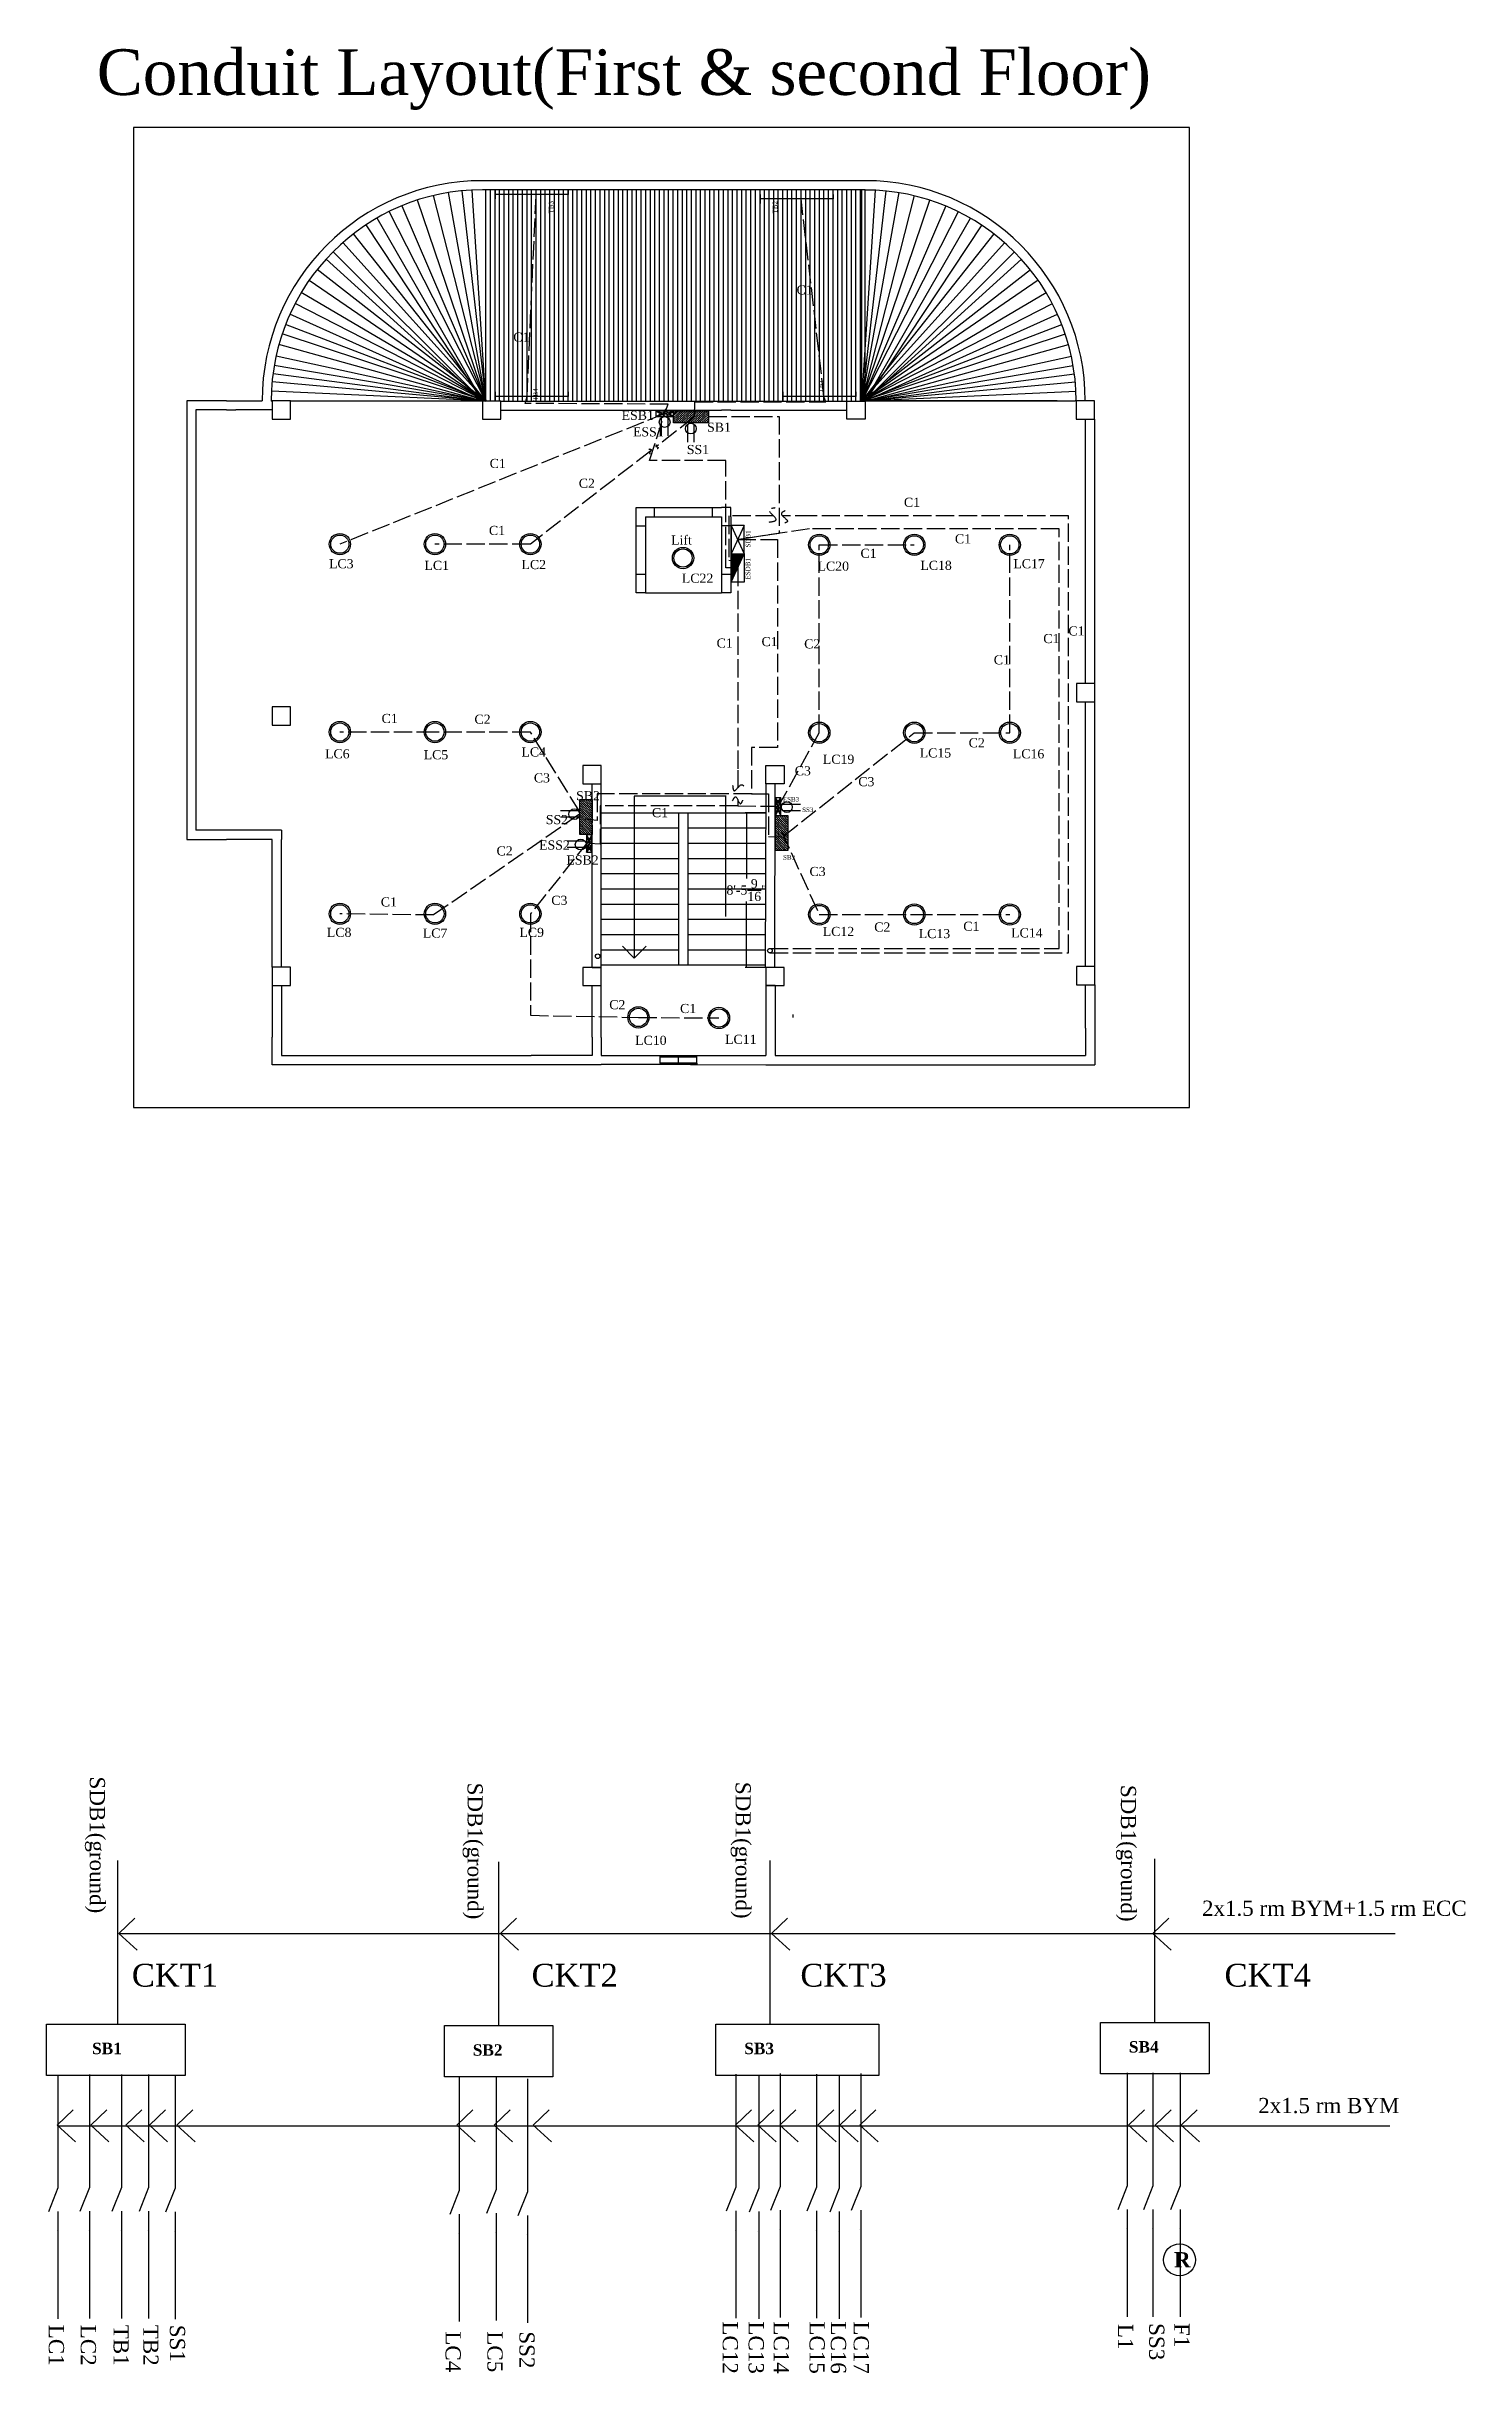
# Model space of a CAD drawing. Header units: inches. Extents: x -7121 to -1666, y 2270 to 5014.
# Drawn here: x -4732 to -3800, y 2448 to 3976 of the extents above; entities that cross this region are included whole.
import ezdxf

# ---------------------------------------------------------------- set-up
doc = ezdxf.new("R2010")
doc.units = ezdxf.units.IN
doc.header["$MEASUREMENT"] = 0
doc.linetypes.add('ACAD_ISO02W100', pattern=[15, 12, -3])
for name, color, linetype in [('Boundary', 18, 'Continuous'), ('Diagram', 7, 'ACAD_ISO02W100'), ('Dimension', 8, 'Continuous'), ('emergency_line', 10, 'ACAD_ISO02W100'), ('ESB', 25, 'Continuous'), ('ESDB', 45, 'Continuous'), ('Exhaust Fan and Socket', 212, 'Continuous'), ('GF_Text', 253, 'Continuous'), ('GF_WIND', 20, 'Continuous'), ('Legends (Fixture Fittings)', 252, 'Continuous'), ('lift', 6, 'Continuous'), ('Lights', 212, 'Continuous'), ('Normal_line', 160, 'ACAD_ISO02W100'), ('PILLAR', 152, 'Continuous'), ('PUMP', 32, 'Continuous'), ('SB', 15, 'Continuous'), ('SDB', 35, 'Continuous'), ('text', 250, 'ACAD_ISO02W100')]:
    doc.layers.add(name, color=color, linetype=linetype)
doc.styles.get("Standard").update_dxf_attribs({"font": 'times.ttf', "height": 6})
doc.dimstyles.get("Standard").update_dxf_attribs({"dimscale": 5, "dimtxt": 0.18, "dimasz": 0.18, "dimexe": 0.18, "dimexo": 0.0625, "dimgap": 0.09, "dimtad": 0, "dimtih": 1, "dimtoh": 1, "dimdec": 4, "dimzin": 0, "dimdsep": 46, "dimlunit": 4, "dimtxsty": 'Standard', "dimblk": 'ARCHTICK', "dimcen": 0.09, "dimadec": 0, "dimazin": 0, "dimtfac": 1, "dimtdec": 4, "dimtofl": 0, "dimtmove": 0, "dimatfit": 3, "dimfxl": 1, "dimtolj": 1, "dimtzin": 0, "dimarcsym": 0})

msp = doc.modelspace()

# ---------------------------------------------------------------- texts
at = {"layer": 'Diagram', "linetype": 'Continuous', "char_height": 10, "attachment_point": 1, "rotation": 270}
for s, insert, width in [('SDB1(ground)', (-4693.08976, 2840), 157.6910616), ('SDB1(ground)', (-4445.06092, 2836), 157.6910616), ('SDB1(ground)', (-4269.06092, 2836.5), 157.6910616), ('SDB1(ground)', (-4016.06092, 2834.5), 157.6910616), ('LC1', (-4720.01805, 2479.86869), 19.5), ('LC2', (-4699.01805, 2479.86869), 19.5), ('TB1', (-4677.51805, 2479.86869), 19.5), ('TB2', (-4658.01805, 2479.86869), 19.5), ('SS1', (-4640.51805, 2479.86869), 19.5), ('LC12', (-4277.47826, 2482.08069), 19.5), ('LC13', (-4260.47826, 2482.08069), 19.5), ('LC14', (-4243.97826, 2482.08069), 19.5), ('LC15', (-4220.47826, 2482.08069), 19.5), ('LC16', (-4206.47826, 2482.08069), 19.5), ('LC17', (-4191.47826, 2482.08069), 19.5), ('L1', (-4017.97607, 2480.46356), 19.5), ('SS3', (-3997.47607, 2480.96356), 19.5), ('F1', (-3980.97607, 2480.96356), 19.5), ('LC4', (-4459.5, 2475.57936), 19.5), ('LC5', (-4432, 2475.57936), 19.5), ('SS2', (-4411, 2475.57936), 19.5)]:
    msp.add_mtext(s, dxfattribs=dict(at, insert=insert, width=width))
at = {"layer": 'Diagram', "linetype": 'Continuous', "attachment_point": 1}
for s, insert, char_height, width in [('2x1.5 rm BYM+1.5 rm ECC', (-3972.78407, 2758.49451), 10, 222.8697901), ('CKT1', (-4675.5, 2717), 15, 74.5), ('CKT2', (-4413, 2717), 15, 74.5), ('CKT3', (-4236.5, 2717), 15, 74.5), ('CKT4', (-3958, 2717), 15, 74.5), ('{\\fTimes New Roman|b1|i0|c0|p18;SB1}', (-4701.59956, 2665.13778), 7.5, 92.5), ('{\\fTimes New Roman|b1|i0|c0|p18;SB2}', (-4451.59956, 2664.13778), 7.5, 92.5), ('{\\fTimes New Roman|b1|i0|c0|p18;SB3}', (-4273.34956, 2665.13778), 7.5, 92.5), ('{\\fTimes New Roman|b1|i0|c0|p18;SB4}', (-4020.78578, 2666.20494), 7.5, 92.5), ('2x1.5 rm BYM', (-3935.86979, 2628.88771), 10, 152), ('{\\fTimes New Roman|b1|i0|c0|p18;R}', (-3991.17364, 2527.60172), 10, 14.5)]:
    msp.add_mtext(s, dxfattribs=dict(at, insert=insert, char_height=char_height, width=width))
at = {"layer": 'Legends (Fixture Fittings)', "insert": (-4352.40991, 3974.56255), "char_height": 30, "width": 2081.385193, "attachment_point": 2}
msp.add_mtext('Conduit Layout(First & second Floor) ', dxfattribs=at)
at = {"layer": 'text', "char_height": 3, "attachment_point": 1}
for s, insert, width, rotation in [('TB3', (-4401.68883, 3866.79162), 20.5, 90), ('TB2', (-4254.68883, 3866.79162), 20.5, 90), ('TB4', (-4411.95811, 3743.68979), 20.5, 90), ('TB1', (-4224.45152, 3749.17122), 20.5, 90), ('SDB1', (-4272.32845, 3647.3172), 13, 90.07834572), ('ESDB1', (-4272.45341, 3626.30609), 16, 90.07834572)]:
    msp.add_mtext(s, dxfattribs=dict(at, insert=insert, width=width, rotation=rotation))
at = {"layer": 'text', "linetype": 'Continuous', "char_height": 6, "width": 19.1180232, "attachment_point": 1}
for s, insert in [('C1', (-4239.00659, 3819.5)), ('C1', (-4425.00659, 3788.5)), ('C1', (-4440.5, 3705.5)), ('C2', (-4382, 3692.5)), ('C1', (-4168.5, 3680)), ('C1', (-4441, 3661.5)), ('C1', (-4135, 3656)), ('C1', (-4197, 3646.5)), ('C1', (-4060.5, 3595.5)), ('C1', (-4291.5, 3587.5)), ('C1', (-4262, 3588.5)), ('C2', (-4234, 3587)), ('C1', (-4109.5, 3576.5)), ('C1', (-4077, 3590.5)), ('C1', (-4511.5, 3538)), ('C2', (-4450.5, 3537.5)), ('C2', (-4125.97311, 3522.00305)), ('C3', (-4240.18992, 3503.61538)), ('C3', (-4411.5, 3499)), ('C3', (-4198.47367, 3496.49371)), ('C1', (-4334, 3476.1341)), ('C2', (-4436, 3451)), ('C3', (-4230.5, 3437.5)), ('C1', (-4512, 3417.5)), ('C3', (-4400.04939, 3418.55098)), ('C2', (-4188, 3401)), ('C1', (-4129.5, 3401.5)), ('C2', (-4362, 3350)), ('C1', (-4315.5, 3347.5))]:
    msp.add_mtext(s, dxfattribs=dict(at, insert=insert))
at = {"layer": 'text', "attachment_point": 1}
for s, insert, char_height, width in [('ESB1', (-4353.87206, 3737.0984), 6, 20.5), ('ESS1', (-4346.42324, 3726.2665), 6, 19.6731), ('SS1', (-4311.05937, 3714.6673), 6, 19.6731), ('SB1', (-4297.75523, 3729.30262), 6, 20.5), ('Lift', (-4321.35407, 3655.21078), 6, 18.5048475), ('LC3', (-4546.01032, 3639.63985), 6, 7.4980376), ('LC2', (-4419.61461, 3639.10477), 6, 11.2470735), ('LC20', (-4225.20088, 3638.03465), 6, 14.9961094), ('LC18', (-4157.71843, 3638.56971), 6, 10.1759302), ('LC17', (-4096.66288, 3639.63985), 6, 13.3893773), ('LC22', (-4314.30507, 3630.13311), 6, 19.5821278), ('LC4', (-4419.65562, 3515.98785), 6, 14.3947922), ('LC15', (-4158.15032, 3515.38863), 6, 18.5932775), ('LC6', (-4548.60892, 3514.78941), 6, 19.1930563), ('LC5', (-4483.83238, 3514.1902), 6, 14.9945709), ('LC19', (-4221.72729, 3511.19413), 6, 14.9945709), ('LC16', (-4096.97246, 3514.78941), 6, 18.5932604), ('SB2', (-4383.75815, 3487.26549), 6, 20.5), ('SS2', (-4403.65781, 3471.55267), 6, 19.6731), ('ESB3', (-4248.03759, 3483.41357), 3, 20.5), ('SS3', (-4235.3441, 3476.52662), 3, 19.6731), ('ESS2', (-4408.06479, 3454.85533), 6, 19.6731), ('ESB2', (-4390.14468, 3445.02355), 6, 20.5), ('SB3', (-4247.89665, 3445.23063), 3, 20.5), ('LC8', (-4547.40667, 3397.50317), 6, 15.625701), ('LC7', (-4484.43039, 3397.03011), 6, 17.5197068), ('LC9', (-4420.98062, 3397.50317), 6, 17.0462053), ('LC12', (-4221.81097, 3398.10314), 6, 16.9335011), ('LC13', (-4158.78071, 3396.69335), 6, 15.0520086), ('LC14', (-4098.10232, 3397.16328), 6, 18.3446205), ('LC10', (-4344.98658, 3326.58806), 6, 31.5211637), ('LC11', (-4285.93501, 3327.25825), 6, 31.5211637)]:
    msp.add_mtext(s, dxfattribs=dict(at, insert=insert, char_height=char_height, width=width))
at = {"layer": 'text', "insert": (-4483.34804, 3638.56971), "char_height": 6, "attachment_point": 1}
msp.add_mtext('LC1', dxfattribs=at)

# ---------------------------------------------------------------- blocks, each defined once
blk = doc.blocks.new('SWITCH')
at = {"layer": 'Diagram', "linetype": 'Continuous'}
for p, q in [((0, 0), (0, -135.5)), ((0, -148.5), (-12.5, -180)), ((0, -135.5), (0, -148.5)), ((0, -179.5), (0, -320.5)), ((-1, -205), (-1, -205))]:
    blk.add_line(p, q, dxfattribs=at)
blk = doc.blocks.new('_ArchTick')
at = {"color": 0, "linetype": 'ByBlock', "const_width": 0.15}
blk.add_lwpolyline([(-0.5, -0.5), (0.5, 0.5)], dxfattribs=at)
blk = doc.blocks.new('*D247')
at = {"layer": 'Defpoints', "color": 0}
for p in [(-4259.3, 3473.1), (-4271.8, 3371.5), (-4259.3, 3371.5)]:
    blk.add_point(p, dxfattribs=at)
at = {"layer": 'Dimension', "color": 0, "lineweight": -2}
for p, q in [((-4259.6, 3473.1), (-4272.7, 3473.1)), ((-4271.8, 3473.1), (-4271.8, 3429.9)), ((-4271.8, 3371.5), (-4271.8, 3414.7)), ((-4259.6, 3371.5), (-4272.7, 3371.5))]:
    blk.add_line(p, q, dxfattribs=at)
at = {"layer": 'Dimension', "color": 0, "lineweight": -2, "xscale": 0.8999999999999999, "yscale": 0.8999999999999999, "zscale": 0.8999999999999999}
for p, rotation in [((-4271.8, 3473.1), 90), ((-4271.8, 3371.5), 270)]:
    blk.add_blockref('_ArchTick', p, dxfattribs=dict(at, rotation=rotation))
at = {"layer": 'Dimension', "color": 0, "insert": (-4271.8, 3422.3), "char_height": 6, "attachment_point": 5}
blk.add_mtext('\\A1;8\'-5{\\H1.000000x;\\S9/16;}"', dxfattribs=at)
blk = doc.blocks.new('Toilet_window')
at = {"layer": 'GF_WIND'}
for p, q in [((-2114.5, 2652), (-2114.5, 2676)), ((-2113.5, 2676), (-2114.5, 2676)), ((-2113.5, 2652), (-2113.5, 2676)), ((-2109.5, 2676), (-2113.5, 2676)), ((-2109.5, 2676), (-2109.5, 2652)), ((-2109.5, 2676), (-2108.5, 2676)), ((-2108.5, 2676), (-2108.5, 2652)), ((-2109.5, 2664), (-2113.5, 2664)), ((-2113.5, 2652), (-2114.5, 2652)), ((-2109.5, 2652), (-2113.5, 2652)), ((-2109.5, 2652), (-2108.5, 2652))]:
    blk.add_line(p, q, dxfattribs=at)
blk = doc.blocks.new('lift_50')
at = {"layer": 'lift'}
for p, q in [((-25, 50), (25, 50)), ((-25, 50), (-25, 0)), ((25, 50), (25, 0)), ((-25, 0), (25, 0))]:
    blk.add_line(p, q, dxfattribs=at)
blk = doc.blocks.new('ceil light')
at = {"layer": 'Lights'}
for radius in [7, 6]:
    blk.add_circle((-1931, 2584), radius, dxfattribs=at)
blk = doc.blocks.new('tubelight')
at = {"layer": 'Lights'}
for p, q in [((-1976, 2566), (-1976, 2560)), ((-1976, 2560), (-1976, 2563)), ((-1976, 2563), (-1928, 2563)), ((-1928, 2560), (-1928, 2566)), ((-1928, 2563), (-1928, 2560))]:
    blk.add_line(p, q, dxfattribs=at)
blk = doc.blocks.new('SDB')
at = {"layer": 'SDB'}
for p, q in [((-1881.4, 2636.1), (-1872.9, 2617.6)), ((-1872.9, 2636.1), (-1881.4, 2617.6))]:
    blk.add_line(p, q, dxfattribs=at)
blk.add_lwpolyline([(-1872.9, 2636.1), (-1881.4, 2636.1), (-1881.4, 2617.6), (-1872.9, 2617.6)], close=True, dxfattribs=at)
blk = doc.blocks.new('ESDB')
at = {"layer": 'ESDB'}
for p, q in [((-1843.6, 2787.3), (-1825.1, 2778.8)), ((-1842.4, 2787.3), (-1825.1, 2779.4)), ((-1841.2, 2787.3), (-1825.1, 2779.9)), ((-1840, 2787.3), (-1825.1, 2780.5)), ((-1838.8, 2787.3), (-1825.1, 2781)), ((-1837.6, 2787.3), (-1825.1, 2781.6)), ((-1836.4, 2787.3), (-1825.1, 2782.1)), ((-1835.2, 2787.3), (-1825.1, 2782.7)), ((-1834, 2787.3), (-1825.1, 2783.2)), ((-1832.8, 2787.3), (-1825.1, 2783.8)), ((-1831.6, 2787.3), (-1825.1, 2784.3)), ((-1830.4, 2787.3), (-1825.1, 2784.9)), ((-1829.2, 2787.3), (-1825.1, 2785.4)), ((-1828, 2787.3), (-1825.1, 2786)), ((-1826.8, 2787.3), (-1825.1, 2786.5))]:
    blk.add_line(p, q, dxfattribs=at)
blk.add_lwpolyline([(-1843.6, 2787.3), (-1825.1, 2787.3), (-1825.1, 2778.8), (-1843.6, 2778.8)], close=True, dxfattribs=at)
blk = doc.blocks.new('SB')
at = {"layer": 'SB'}
for p, q in [((-1913, 2670), (-1915, 2668.1)), ((-1911.5, 2670), (-1915, 2666.8)), ((-1910.1, 2670), (-1915, 2665.4)), ((-1908.6, 2670), (-1915, 2664)), ((-1907.1, 2670), (-1915, 2662.7)), ((-1905.7, 2670), (-1914.3, 2662)), ((-1904.2, 2670), (-1912.8, 2662)), ((-1902.7, 2670), (-1911.3, 2662)), ((-1901.3, 2670), (-1909.9, 2662)), ((-1899.8, 2670), (-1908.4, 2662)), ((-1898.3, 2670), (-1906.9, 2662)), ((-1896.9, 2670), (-1905.5, 2662)), ((-1895.4, 2670), (-1904, 2662)), ((-1893.9, 2670), (-1902.5, 2662)), ((-1892.5, 2670), (-1901.1, 2662)), ((-1898.3, 2670), (-1899.8, 2670)), ((-1892, 2669.1), (-1899.6, 2662)), ((-1892, 2667.7), (-1898.1, 2662)), ((-1892, 2666.3), (-1896.7, 2662)), ((-1892, 2665), (-1895.2, 2662)), ((-1892, 2663.6), (-1893.7, 2662))]:
    blk.add_line(p, q, dxfattribs=at)
blk.add_lwpolyline([(-1898.3, 2670), (-1892, 2670), (-1892, 2662), (-1915, 2662), (-1915, 2670), (-1899.8, 2670)], dxfattribs=at)
blk = doc.blocks.new('ESB')
at = {"layer": 'ESB'}
for p, q in [((-1915.5, 2667.5), (-1927, 2667.5)), ((-1927, 2667.5), (-1927, 2664)), ((-1927, 2664), (-1920.5, 2667.5)), ((-1927, 2667.5), (-1920.5, 2664)), ((-1927, 2664), (-1915.5, 2667.5)), ((-1915.5, 2664), (-1927, 2667.5)), ((-1927, 2664), (-1915.5, 2664)), ((-1920.5, 2667.5), (-1915.5, 2664)), ((-1920.5, 2664), (-1915.5, 2667.5)), ((-1915.5, 2664.5), (-1915.5, 2667.5)), ((-1915.5, 2664), (-1915.5, 2664.5))]:
    blk.add_line(p, q, dxfattribs=at)
blk = doc.blocks.new('5A Socket')
at = {"layer": 'Exhaust Fan and Socket'}
for p, q in [((-1808.7, 2687.2), (-1820.5, 2687.2)), ((-1808.6, 2683), (-1820.5, 2683))]:
    blk.add_line(p, q, dxfattribs=at)
blk.add_circle((-1811.5, 2685), 3.54, dxfattribs=at)

# ---------------------------------------------------------------- dimensions: what is measured, and where the dimension line sits
at = {"layer": 'Dimension'}
dim = msp.add_linear_dim(base=(-4271.75348, 3371.51857), p1=(-4259.25347, 3473.08093), p2=(-4259.25347, 3371.51857), angle=90, dimstyle='Standard', dxfattribs=at)
dim.commit()
dim.dimension.update_dxf_attribs({"geometry": '*D247', "text_midpoint": (-4271.75348, 3422.29975)})

# ---------------------------------------------------------------- linework, layer by layer
at = {"color": 7}
for p, q in [((-4380.23528, 3737.51857), (-4374.23528, 3737.51857)), ((-4282.25347, 3737.51857), (-4288.25347, 3737.51857)), ((-4049.25347, 3558.01857), (-4049.25347, 3731.65529)), ((-4043.25347, 3558.01857), (-4043.25347, 3731.65529)), ((-4344.25347, 3667.51857), (-4344.25347, 3673.51857)), ((-4344.25347, 3673.51857), (-4338.25347, 3673.51857)), ((-4338.25347, 3673.51857), (-4288.25347, 3673.51857)), ((-4332.25347, 3667.51857), (-4332.25347, 3673.51857)), ((-4294.25347, 3667.51857), (-4294.25347, 3673.51857)), ((-4282.25347, 3673.51857), (-4288.25347, 3673.51857)), ((-4282.25347, 3667.51857), (-4282.25347, 3673.51857)), ((-4344.25347, 3617.51857), (-4344.25347, 3667.51857)), ((-4344.25347, 3661.51857), (-4338.25347, 3661.51857)), ((-4282.25347, 3661.51857), (-4288.25347, 3661.51857)), ((-4282.25347, 3667.51857), (-4282.25347, 3617.51857)), ((-4338.25347, 3629.51857), (-4344.25347, 3629.51857)), ((-4282.25347, 3629.51857), (-4288.25347, 3629.51857)), ((-4338.25347, 3617.51857), (-4344.25347, 3617.51857)), ((-4282.25347, 3617.51857), (-4288.25347, 3617.51857)), ((-4049.25347, 3372.01857), (-4049.25347, 3546.01857)), ((-4043.25347, 3372.01857), (-4043.25347, 3546.01857)), ((-4373.25347, 3371.51857), (-4373.25347, 3492.01857)), ((-4373.25347, 3492.01857), (-4367.25347, 3492.01857)), ((-4367.25347, 3371.51857), (-4367.25347, 3492.01857)), ((-4259.25347, 3492.01857), (-4259.56597, 3371.51857)), ((-4253.25349, 3492.00301), (-4259.25347, 3492.00301)), ((-4253.25349, 3492.00301), (-4253.56599, 3371.50301)), ((-4373.25348, 3325.5672), (-4373.25347, 3331.5672)), ((-4314.75347, 3313.62211), (-4259.25347, 3313.62211)), ((-4308.75347, 3307.61518), (-4259.25347, 3307.5672))]:
    msp.add_line(p, q, dxfattribs=at)
for p, q in [((-4367.25347, 3504.01857), (-4373.25347, 3504.01857)), ((-4367.25347, 3473.08093), (-4319.25347, 3473.08093)), ((-4319.25347, 3473.08093), (-4307.25347, 3473.08093)), ((-4316.25347, 3373.08093), (-4316.25347, 3473.08093)), ((-4310.25347, 3373.08093), (-4310.25347, 3473.08093)), ((-4307.25347, 3473.08093), (-4259.25347, 3473.08093)), ((-4583.31826, 3455.5672), (-4613.31826, 3455.5672)), ((-4583.31826, 3371.5672), (-4583.31826, 3455.5672)), ((-4577.31826, 3461.5672), (-4577.31826, 3455.5672)), ((-4577.31826, 3371.5672), (-4577.31826, 3455.5672)), ((-4367.25347, 3463.08093), (-4316.25347, 3463.08093)), ((-4310.25347, 3463.08093), (-4259.25347, 3463.08093)), ((-4367.25347, 3453.08093), (-4316.25347, 3453.08093)), ((-4367.25347, 3443.08093), (-4316.25347, 3443.08093)), ((-4310.25347, 3453.08093), (-4259.25347, 3453.08093)), ((-4310.25347, 3443.08093), (-4259.25347, 3443.08093)), ((-4367.25347, 3433.08093), (-4316.25347, 3433.08093)), ((-4310.25347, 3433.08093), (-4259.25347, 3433.08093)), ((-4367.25347, 3423.08093), (-4316.25347, 3423.08093)), ((-4367.25347, 3413.08093), (-4316.25347, 3413.08093)), ((-4310.25347, 3423.08093), (-4259.25347, 3423.08093)), ((-4310.25347, 3413.08093), (-4259.25347, 3413.08093)), ((-4367.25347, 3403.08093), (-4316.25347, 3403.08093)), ((-4310.25347, 3403.08093), (-4259.25347, 3403.08093)), ((-4367.25347, 3393.08093), (-4316.25347, 3393.08093)), ((-4367.25347, 3383.08093), (-4316.25347, 3383.08093)), ((-4310.25347, 3393.08093), (-4259.25347, 3393.08093)), ((-4310.25347, 3393.08093), (-4259.25347, 3393.08093)), ((-4310.25347, 3383.08093), (-4259.25347, 3383.08093)), ((-4373.25347, 3371.51857), (-4367.25347, 3371.51857)), ((-4367.25347, 3373.08093), (-4319.25347, 3373.08093)), ((-4319.25347, 3373.08093), (-4310.25347, 3373.08093)), ((-4310.25347, 3373.08093), (-4259.25347, 3373.08093)), ((-4253.09442, 3371.51857), (-4259.25347, 3371.51857)), ((-4583.31826, 3359.5672), (-4583.31826, 3325.5672)), ((-4577.31826, 3359.5672), (-4577.31826, 3331.5672)), ((-4373.25347, 3331.5672), (-4373.25347, 3359.51857)), ((-4367.25347, 3331.51857), (-4367.25347, 3359.51857)), ((-4259.25347, 3359.51857), (-4259.25347, 3325.5672)), ((-4253.09442, 3359.51857), (-4259.25347, 3359.51857)), ((-4253.09442, 3359.51857), (-4253.09442, 3331.5672)), ((-4049.25347, 3331.5672), (-4049.25347, 3360.01857)), ((-4043.25347, 3360.01857), (-4043.25347, 3325.5672)), ((-4373.25348, 3325.5672), (-4373.25348, 3313.5672)), ((-4367.25347, 3325.51857), (-4367.25347, 3331.51857)), ((-4367.25347, 3325.51857), (-4367.25347, 3313.61518)), ((-4259.25347, 3325.5672), (-4259.25347, 3313.62211)), ((-4253.09442, 3331.5672), (-4253.09442, 3313.62211)), ((-4049.25347, 3331.5672), (-4049.25347, 3313.62211)), ((-4043.25347, 3325.5672), (-4043.25347, 3307.5672)), ((-4367.25347, 3307.51857), (-4419.25347, 3307.51857)), ((-4373.25348, 3313.5672), (-4413.25347, 3313.5672)), ((-4367.25347, 3313.61518), (-4331.25347, 3313.61518)), ((-4331.25347, 3307.61518), (-4367.25347, 3307.61518)), ((-4367.25347, 3307.61518), (-4367.25347, 3307.51857)), ((-4331.25347, 3313.62211), (-4314.75347, 3313.62211)), ((-4308.75347, 3307.61518), (-4331.25347, 3307.62211)), ((-4259.25347, 3307.5672), (-4043.25347, 3307.5672)), ((-4253.09442, 3313.62211), (-4049.25347, 3313.62211))]:
    msp.add_line(p, q)
for centre in [(-4369.59748, 3378.80705), (-4256.49998, 3382.50001)]:
    msp.add_circle(centre, 1.5)
at = {"layer": 'Boundary'}
for p, q in [((-3980.96716, 3923.27568), (-4674.5076, 3923.27568)), ((-4674.5076, 3923.27568), (-4674.5076, 3279.50001)), ((-3980.96716, 3328.38129), (-3980.96716, 3923.27568)), ((-3980.96716, 3279.50001), (-3980.96716, 3328.38129)), ((-4674.5076, 3279.50001), (-3980.96716, 3279.50001))]:
    msp.add_line(p, q, dxfattribs=at)
at = {"layer": 'Diagram', "linetype": 'Continuous'}
for p, q in [((-4684.58841, 2677.42659), (-4684.58841, 2784.92659)), ((-4434.58841, 2676.42659), (-4434.58841, 2783.92659)), ((-4256.33841, 2677.42659), (-4256.33841, 2784.92659)), ((-4003.77463, 2678.49375), (-4003.77463, 2785.99375)), ((-4684, 2737), (-4673.5, 2747)), ((-4672, 2726), (-4684, 2737)), ((-4683.5, 2737), (-3846, 2737)), ((-4433.5, 2737), (-4423, 2747)), ((-4421.5, 2726), (-4433.5, 2737)), ((-4255.5, 2737), (-4245, 2747)), ((-4243.5, 2726), (-4255.5, 2737)), ((-4005, 2737), (-3994.5, 2747)), ((-3993, 2726), (-4005, 2737)), ((-4731.5, 2643.67659), (-4731.5, 2677.42659)), ((-4731.5, 2677.42659), (-4720.21341, 2677.42659)), ((-4648.96341, 2677.42659), (-4640.5, 2677.42659)), ((-4640.5, 2677.42659), (-4640.5, 2643.67659)), ((-4220.71341, 2677.42659), (-4185, 2677.42659)), ((-4185, 2677.42659), (-4185, 2643.67659)), ((-4720.21341, 2643.67659), (-4731.5, 2643.67659)), ((-4640.5, 2643.67659), (-4648.96341, 2643.67659)), ((-4185, 2643.67659), (-4220.71341, 2643.67659)), ((-4724.5, 2611), (-4714, 2621)), ((-4702.5, 2611), (-4692, 2621)), ((-4679.5, 2611), (-4669, 2621)), ((-4664, 2611), (-4653.5, 2621)), ((-4646, 2611), (-4635.5, 2621)), ((-4462, 2611), (-4451.5, 2621)), ((-4437.5, 2611), (-4427, 2621)), ((-4412, 2611), (-4401.5, 2621)), ((-4279, 2611), (-4268.5, 2621)), ((-4264.5, 2611), (-4254, 2621)), ((-4250, 2611), (-4239.5, 2621)), ((-4225, 2611), (-4214.5, 2621)), ((-4210.5, 2611), (-4200, 2621)), ((-4197.5, 2611), (-4187, 2621)), ((-4021, 2611), (-4010.5, 2621)), ((-4003.5, 2611), (-3993, 2621)), ((-3986.5, 2611), (-3976, 2621)), ((-4712.5, 2600), (-4724.5, 2611)), ((-4724, 2610.5), (-3849.5, 2610.5)), ((-4690.5, 2600), (-4702.5, 2611)), ((-4667.5, 2600), (-4679.5, 2611)), ((-4652, 2600), (-4664, 2611)), ((-4634, 2600), (-4646, 2611)), ((-4450, 2600), (-4462, 2611)), ((-4425.5, 2600), (-4437.5, 2611)), ((-4400, 2600), (-4412, 2611)), ((-4267, 2600), (-4279, 2611)), ((-4252.5, 2600), (-4264.5, 2611)), ((-4238, 2600), (-4250, 2611)), ((-4213, 2600), (-4225, 2611)), ((-4198.5, 2600), (-4210.5, 2611)), ((-4185.5, 2600), (-4197.5, 2611)), ((-4009, 2600), (-4021, 2611)), ((-3991.5, 2600), (-4003.5, 2611)), ((-3974.5, 2600), (-3986.5, 2611))]:
    msp.add_line(p, q, dxfattribs=at)
for points in [[(-4720.21341, 2677.42659), (-4648.96341, 2677.42659)], [(-4220.71341, 2643.67659), (-4291.96341, 2643.67659), (-4291.96341, 2677.42659), (-4220.71341, 2677.42659)], [(-4648.96341, 2643.67659), (-4720.21341, 2643.67659)]]:
    msp.add_lwpolyline(points, dxfattribs=at)
for points in [[(-4470.21341, 2676.42659), (-4398.96341, 2676.42659), (-4398.96341, 2642.67659), (-4470.21341, 2642.67659)], [(-4039.39963, 2678.49375), (-3968.14963, 2678.49375), (-3968.14963, 2644.74375), (-4039.39963, 2644.74375)]]:
    msp.add_lwpolyline(points, close=True, dxfattribs=at)
msp.add_circle((-3987.5, 2522.5), 10.5, dxfattribs=at)
at = {"layer": 'Dimension', "color": 7}
for p, q in [((-4194.00659, 3888.22658), (-4445.25348, 3888.22658)), ((-4443.00659, 3743.51857), (-4506.50382, 3867.9706)), ((-4498.29207, 3871.68572), (-4443.00659, 3743.51857)), ((-4443.00659, 3743.51857), (-4487.83238, 3875.52974)), ((-4477.54934, 3878.41442), (-4443.00659, 3743.51857)), ((-4443.00659, 3743.51857), (-4467.6519, 3880.4062)), ((-4458.89152, 3881.55449), (-4443.00659, 3743.51857)), ((-4443.00659, 3743.51857), (-4452.02023, 3882.06143)), ((-4194.00659, 3882.22658), (-4445.25348, 3882.22658)), ((-4443.00659, 3743.51857), (-4443.00659, 3882.22658)), ((-4440.00659, 3743.51857), (-4440.00659, 3882.22658)), ((-4437.00659, 3743.51857), (-4437.00659, 3882.22658)), ((-4434.00659, 3743.51857), (-4434.00659, 3882.22658)), ((-4431.00659, 3743.51857), (-4431.00659, 3882.22658)), ((-4428.00659, 3743.51857), (-4428.00659, 3882.22658)), ((-4425.00659, 3743.51857), (-4425.00659, 3882.22658)), ((-4422.00659, 3743.51857), (-4422.00659, 3882.22658)), ((-4419.00659, 3743.51857), (-4419.00659, 3882.22658)), ((-4416.00659, 3743.51857), (-4416.00659, 3882.22658)), ((-4413.00659, 3743.51857), (-4413.00659, 3882.22658)), ((-4410.00659, 3743.51857), (-4410.00659, 3882.22658)), ((-4407.00659, 3743.51857), (-4407.00659, 3882.22658)), ((-4404.00659, 3743.51857), (-4404.00659, 3882.22658)), ((-4401.00659, 3743.51857), (-4401.00659, 3882.22658)), ((-4398.00659, 3743.51857), (-4398.00659, 3882.22658)), ((-4395.00659, 3743.51857), (-4395.00659, 3882.22658)), ((-4392.00659, 3743.51857), (-4392.00659, 3882.22658)), ((-4389.00659, 3743.51857), (-4389.00659, 3882.22658)), ((-4386.00659, 3743.51857), (-4386.00659, 3882.22658)), ((-4383.00659, 3743.51857), (-4383.00659, 3882.22658)), ((-4380.00659, 3743.51857), (-4380.00659, 3882.22658)), ((-4377.00659, 3743.51857), (-4377.00659, 3882.22658)), ((-4374.00659, 3743.51857), (-4374.00659, 3882.22658)), ((-4371.00659, 3743.51857), (-4371.00659, 3882.22658)), ((-4368.00659, 3743.51857), (-4368.00659, 3882.22658)), ((-4365.00659, 3743.51857), (-4365.00659, 3882.22658)), ((-4362.00659, 3743.51857), (-4362.00659, 3882.22658)), ((-4359.00659, 3743.51857), (-4359.00659, 3882.22658)), ((-4356.00659, 3743.51857), (-4356.00659, 3882.22658)), ((-4353.00659, 3743.51857), (-4353.00659, 3882.22658)), ((-4350.00659, 3743.51857), (-4350.00659, 3882.22658)), ((-4347.00659, 3743.51857), (-4347.00659, 3882.22658)), ((-4344.00659, 3743.51857), (-4344.00659, 3882.22658)), ((-4341.00659, 3743.51857), (-4341.00659, 3882.22658)), ((-4338.00659, 3743.51857), (-4338.00659, 3882.22658)), ((-4335.00659, 3743.51857), (-4335.00659, 3882.22658)), ((-4332.00659, 3743.51857), (-4332.00659, 3882.22658)), ((-4329.00659, 3743.51857), (-4329.00659, 3882.22658)), ((-4326.00659, 3743.51857), (-4326.00659, 3882.22658)), ((-4323.00659, 3743.51857), (-4323.00659, 3882.22658)), ((-4320.00659, 3743.51857), (-4320.00659, 3882.22658)), ((-4317.00659, 3743.51857), (-4317.00659, 3882.22658)), ((-4314.00659, 3743.51857), (-4314.00659, 3882.22658)), ((-4311.00659, 3743.51857), (-4311.00659, 3882.22658)), ((-4308.00659, 3743.51857), (-4308.00659, 3882.22658)), ((-4305.00659, 3743.51857), (-4305.00659, 3882.22658)), ((-4302.00659, 3743.51857), (-4302.00659, 3882.22658)), ((-4299.00659, 3743.51857), (-4299.00659, 3882.22658)), ((-4296.00659, 3743.51857), (-4296.00659, 3882.22658)), ((-4293.00659, 3743.51857), (-4293.00659, 3882.22658)), ((-4290.00659, 3743.51857), (-4290.00659, 3882.22658)), ((-4287.00659, 3743.51857), (-4287.00659, 3882.22658)), ((-4284.00659, 3743.51857), (-4284.00659, 3882.22658)), ((-4281.00659, 3743.51857), (-4281.00659, 3882.22658)), ((-4278.00659, 3743.51857), (-4278.00659, 3882.22658)), ((-4275.00659, 3743.51857), (-4275.00659, 3882.22658)), ((-4272.00659, 3743.51857), (-4272.00659, 3882.22658)), ((-4269.00659, 3743.51857), (-4269.00659, 3882.22658)), ((-4266.00659, 3743.51857), (-4266.00659, 3882.22658)), ((-4263.00659, 3743.51857), (-4263.00659, 3882.22658)), ((-4260.00659, 3743.51857), (-4260.00659, 3882.22658)), ((-4257.00659, 3743.51857), (-4257.00659, 3882.22658)), ((-4254.00659, 3743.51857), (-4254.00659, 3882.22658)), ((-4251.00659, 3743.51857), (-4251.00659, 3882.22658)), ((-4248.00659, 3743.51857), (-4248.00659, 3882.22658)), ((-4245.00659, 3743.51857), (-4245.00659, 3882.22658)), ((-4242.00659, 3743.51857), (-4242.00659, 3882.22658)), ((-4239.00659, 3743.51857), (-4239.00659, 3882.22658)), ((-4236.00659, 3743.51857), (-4236.00659, 3882.22658)), ((-4233.00659, 3743.51857), (-4233.00659, 3882.22658)), ((-4230.00659, 3743.51857), (-4230.00659, 3882.22658)), ((-4227.00659, 3743.51857), (-4227.00659, 3882.22658)), ((-4224.00659, 3743.51857), (-4224.00659, 3882.22658)), ((-4221.00659, 3743.51857), (-4221.00659, 3882.22658)), ((-4218.00659, 3743.51857), (-4218.00659, 3882.22658)), ((-4215.00659, 3743.51857), (-4215.00659, 3882.22658)), ((-4212.00659, 3743.51857), (-4212.00659, 3882.22658)), ((-4209.00659, 3743.51857), (-4209.00659, 3882.22658)), ((-4206.00659, 3743.51857), (-4206.00659, 3882.22658)), ((-4203.00659, 3743.51857), (-4203.00659, 3882.22658)), ((-4200.00659, 3743.51857), (-4200.00659, 3882.22658)), ((-4197.00659, 3743.51857), (-4197.00659, 3882.22658)), ((-4196.25348, 3743.51857), (-4196.25348, 3882.22658)), ((-4196.25348, 3743.51857), (-4187.23983, 3882.06143)), ((-4180.36854, 3881.55449), (-4196.25348, 3743.51857)), ((-4196.25348, 3743.51857), (-4171.60817, 3880.4062)), ((-4161.71073, 3878.41442), (-4196.25348, 3743.51857)), ((-4196.25348, 3743.51857), (-4151.42768, 3875.52974)), ((-4140.96799, 3871.68572), (-4196.25348, 3743.51857)), ((-4196.25348, 3743.51857), (-4132.75625, 3867.9706)), ((-4194.00659, 3743.51857), (-4194.00659, 3882.22658)), ((-4443.00659, 3743.51857), (-4529.93543, 3853.37702)), ((-4521.81393, 3859.18364), (-4445.25348, 3743.51857)), ((-4445.25348, 3743.51857), (-4514.50886, 3863.70011)), ((-4196.25348, 3743.51857), (-4109.32464, 3853.37702)), ((-4194.00659, 3743.51857), (-4124.7512, 3863.70011)), ((-4117.44613, 3859.18364), (-4194.00659, 3743.51857)), ((-4547.96182, 3836.74361), (-4445.25348, 3743.65621)), ((-4445.25348, 3743.65621), (-4543.33485, 3841.59994)), ((-4536.91161, 3847.62764), (-4443.00659, 3743.51857)), ((-4102.34846, 3847.62764), (-4196.25348, 3743.51857)), ((-4194.00659, 3743.65621), (-4095.92521, 3841.59994)), ((-4091.29825, 3836.74361), (-4194.00659, 3743.65621)), ((-4559.00904, 3822.88848), (-4443.00659, 3743.51857)), ((-4443.00659, 3743.51857), (-4553.80073, 3829.87484)), ((-4196.25348, 3743.51857), (-4085.45934, 3829.87484)), ((-4080.25102, 3822.88848), (-4196.25348, 3743.51857)), ((-4443.00659, 3743.51857), (-4568.24402, 3807.6531)), ((-4443.00659, 3743.51857), (-4564.24517, 3814.79892)), ((-4196.25348, 3743.51857), (-4075.01489, 3814.79892)), ((-4196.25348, 3743.51857), (-4071.01605, 3807.6531)), ((-4443.00659, 3743.51857), (-4574.50559, 3793.85547)), ((-4445.25348, 3743.65621), (-4571.65346, 3800.64086)), ((-4196.25348, 3743.51857), (-4064.75448, 3793.85547)), ((-4194.00659, 3743.65621), (-4067.60661, 3800.64086)), ((-4445.25348, 3743.51857), (-4578.89917, 3780.64997)), ((-4443.00659, 3743.51857), (-4576.79008, 3787.54168)), ((-4196.25348, 3743.51857), (-4062.46998, 3787.54168)), ((-4194.00659, 3743.51857), (-4060.3609, 3780.64997)), ((-4445.25348, 3743.51857), (-4582.80121, 3761.42202)), ((-4445.25348, 3743.65621), (-4581.99289, 3766.80473)), ((-4446.31094, 3743.65621), (-4580.78889, 3773.01541)), ((-4194.00659, 3743.65621), (-4057.26718, 3766.80473)), ((-4194.00659, 3743.51857), (-4056.45886, 3761.42202)), ((-4192.94912, 3743.65621), (-4058.47118, 3773.01541)), ((-4445.25348, 3743.65621), (-4583.80588, 3750.08693)), ((-4445.25348, 3743.65621), (-4583.38832, 3756.11532)), ((-4194.00659, 3743.65621), (-4055.87175, 3756.11532)), ((-4194.00659, 3743.65621), (-4055.45418, 3750.08693)), ((-4613.31826, 3743.65621), (-4639.48592, 3743.65621)), ((-4639.48592, 3743.65621), (-4639.48592, 3455.5672)), ((-4613.31826, 3737.65621), (-4633.48592, 3737.65621)), ((-4633.48592, 3737.65621), (-4633.48592, 3461.5672)), ((-4613.31826, 3743.65621), (-4589.96142, 3743.65621)), ((-4613.31826, 3737.65621), (-4607.31826, 3737.65621)), ((-4583.29756, 3737.65621), (-4607.31826, 3737.65621)), ((-4583.96142, 3743.65621), (-4583.29756, 3743.65621)), ((-4445.25348, 3743.51857), (-4571.29756, 3743.65621)), ((-4571.29756, 3743.65621), (-4445.25348, 3743.65621)), ((-4433.25348, 3743.51857), (-4206.00659, 3743.51857)), ((-4433.25348, 3737.51857), (-4380.23528, 3737.51857)), ((-4374.23528, 3737.51857), (-4288.25347, 3737.51857)), ((-4282.25347, 3737.51857), (-4206.00659, 3737.51857)), ((-4194.00659, 3743.51857), (-4067.9625, 3743.65621)), ((-4067.9625, 3743.65621), (-4194.00659, 3743.65621)), ((-4067.9625, 3743.65621), (-4055.9625, 3743.65621)), ((-4055.29865, 3743.65621), (-4055.9625, 3743.65621)), ((-4639.48592, 3455.5672), (-4613.31826, 3455.5672)), ((-4577.31826, 3461.5672), (-4633.48592, 3461.5672)), ((-4583.31826, 3307.51857), (-4583.31826, 3325.5672)), ((-4577.31826, 3331.5672), (-4577.31826, 3313.5672)), ((-4419.25347, 3307.51857), (-4583.31826, 3307.51857)), ((-4577.31826, 3313.5672), (-4413.25347, 3313.5672))]:
    msp.add_line(p, q, dxfattribs=at)
for centre, radius, start, end in [((-4445.25348, 3743.51857), 144.70801, 90, 179.94550193), ((-4194.00659, 3743.65529), 144.57129, 0, 90), ((-4445.25348, 3743.51857), 138.70801, 90, 180), ((-4194.00659, 3743.51857), 138.57136, 0.05653077, 90)]:
    msp.add_arc(centre, radius, start, end, dxfattribs=at)
at = {"layer": 'emergency_line'}
for p, q in [((-4416.00659, 3746.51857), (-4410.00659, 3879.22658)), ((-4417.31925, 3741.94236), (-4416.00659, 3746.51857)), ((-4325.65877, 3735.15545), (-4538.90144, 3649.49155)), ((-4323.31925, 3741.44236), (-4417.31925, 3741.94236)), ((-4335.5, 3704.5), (-4325.65877, 3735.15545)), ((-4325.65877, 3735.15545), (-4323.31925, 3741.44236)), ((-4325.65877, 3735.15545), (-4324.81925, 3738.44236)), ((-4285.5, 3704.5), (-4335.5, 3704.5)), ((-4285.5, 3633.89737), (-4285.5, 3704.5)), ((-4283.5, 3668), (-4283.5, 3639)), ((-4254.07352, 3668), (-4283.5, 3668)), ((-4228, 3668), (-4248.16962, 3668)), ((-4060.5, 3668), (-4228, 3668)), ((-4060.5, 3381.00001), (-4060.5, 3668)), ((-4283.5, 3639), (-4278.33055, 3638.42224)), ((-4224.10331, 3525.60947), (-4224.10331, 3649.0531)), ((-4224.10331, 3649.0531), (-4161.68632, 3649.0531)), ((-4277.65637, 3633.89737), (-4285.5, 3633.89737)), ((-4277.65637, 3633.89737), (-4277.65637, 3501)), ((-4250.98915, 3477.06471), (-4224.10331, 3525.60947)), ((-4277.65637, 3501), (-4277.65637, 3489.42496)), ((-4277.65637, 3477.5), (-4368, 3477.5)), ((-4368, 3477.5), (-4368, 3452.5)), ((-4277.65637, 3481.69036), (-4277.65637, 3477.5)), ((-4277.65637, 3477.5), (-4251.11132, 3477.46612)), ((-4375.63547, 3454.49765), (-4413.78875, 3406.67184)), ((-4368, 3452.5), (-4375.14936, 3452.90043)), ((-4413.78875, 3406.67184), (-4413.78875, 3340)), ((-4256.49998, 3381.00001), (-4060.5, 3381.00001)), ((-4413.78875, 3340), (-4342.81725, 3338.63572)), ((-4342.81725, 3338.63572), (-4289.99025, 3338.26731))]:
    msp.add_line(p, q, dxfattribs=at)
for points in [[(-4257, 3664), (-4252.5, 3665.5), (-4257, 3672), (-4253, 3673.5)], [(-4246.5, 3671.5), (-4249, 3669.5), (-4245, 3664.5), (-4248, 3663)], [(-4281, 3491), (-4280, 3487.5), (-4275, 3491.5), (-4272.5, 3488.5)], [(-4281, 3481), (-4279, 3483.5), (-4276, 3479), (-4274, 3482)]]:
    msp.add_spline(points, degree=3, dxfattribs=at)
at = {"layer": 'GF_Text'}
for p, q in [((-4285.28957, 3483.92003), (-4345.75348, 3483.92003)), ((-4345.75348, 3483.92003), (-4345.75348, 3377.51857)), ((-4285.36243, 3404.868), (-4285.36243, 3483.868)), ((-4345.75348, 3377.51857), (-4353.25348, 3385.51857)), ((-4345.75348, 3377.51857), (-4337.75348, 3385.51857))]:
    msp.add_line(p, q, dxfattribs=at)
at = {"layer": 'Normal_line'}
for p, q in [((-4221.00659, 3746.51857), (-4236.00659, 3876.22658)), ((-4219.81925, 3742.94236), (-4221.00659, 3746.51857)), ((-4305.97973, 3733.09289), (-4331.08543, 3713.62448)), ((-4305.97973, 3733.09289), (-4305.81925, 3742.94236)), ((-4305.81925, 3742.94236), (-4219.81925, 3742.94236)), ((-4296.7742, 3733.42847), (-4250.5, 3733.42847)), ((-4250.5, 3733.42847), (-4250.5, 3656.5)), ((-4334.71109, 3710.81293), (-4413.78875, 3649.49155)), ((-4230.40626, 3659.5), (-4277.68278, 3652.4416)), ((-4250.5, 3656.5), (-4277.68278, 3652.4416)), ((-4066.5, 3659.5), (-4230.40626, 3659.5)), ((-4066.5, 3384.00001), (-4066.5, 3659.5)), ((-4413.78875, 3649.49155), (-4476.48445, 3649.49155)), ((-4277.68278, 3652.4416), (-4251.5, 3652.4416)), ((-4251.5, 3652.4416), (-4251.5, 3516)), ((-4098.99063, 3525.60947), (-4098.99063, 3649.0531)), ((-4476.48445, 3526.04792), (-4538.90144, 3526.04792)), ((-4413.78875, 3526.04792), (-4476.48445, 3526.04792)), ((-4381.31925, 3473.60981), (-4413.78875, 3526.04792)), ((-4251.5, 3516), (-4268.5, 3516)), ((-4268.5, 3516), (-4268.5, 3485.5)), ((-4247.48254, 3457.7051), (-4161.68632, 3525.60947)), ((-4161.68632, 3525.60947), (-4098.99063, 3525.60947)), ((-4268.5, 3485.5), (-4370, 3485.5)), ((-4370, 3485.5), (-4370, 3468)), ((-4268.5, 3485.5), (-4257.5, 3485.5)), ((-4257.5, 3485.5), (-4257.5, 3457.5)), ((-4381.44714, 3472.12371), (-4477.31925, 3405.94236)), ((-4370, 3468), (-4378.17032, 3468.8413)), ((-4257.5, 3457.5), (-4248.33534, 3457.15343)), ((-4248.81925, 3460.64801), (-4224.10331, 3406.23339)), ((-4477.31925, 3405.94236), (-4538.90144, 3406.67184)), ((-4224.10331, 3406.23339), (-4161.68632, 3406.23339)), ((-4161.68632, 3406.23339), (-4098.99063, 3406.23339)), ((-4256.49998, 3384.00001), (-4066.5, 3384.00001)), ((-4241.5, 3340.5), (-4241.5, 3338.5))]:
    msp.add_line(p, q, dxfattribs=at)
for points in [[(-4331, 3714.5), (-4331.5, 3714), (-4330, 3713), (-4330.5, 3712)], [(-4336, 3712), (-4334.5, 3711.5), (-4335.5, 3709), (-4335, 3709)]]:
    msp.add_spline(points, degree=3, dxfattribs=at)
at = {"layer": 'PILLAR'}
for points in [[(-4583.29756, 3731.65621), (-4571.29756, 3731.65621), (-4571.29756, 3743.65621), (-4583.29756, 3743.65621)], [(-4445.25348, 3731.51857), (-4433.25348, 3731.51857), (-4433.25348, 3743.51857), (-4445.25348, 3743.51857)], [(-4194.00659, 3731.51857), (-4206.00659, 3731.51857), (-4206.00659, 3743.51857), (-4194.00659, 3743.51857)], [(-4055.4353, 3731.65529), (-4043.4353, 3731.65529), (-4043.4353, 3743.65529), (-4055.4353, 3743.65529)], [(-4055.25347, 3546.01857), (-4043.25347, 3546.01857), (-4043.25347, 3558.01857), (-4055.25347, 3558.01857)], [(-4583.31826, 3530.5672), (-4571.31826, 3530.5672), (-4571.31826, 3542.5672), (-4583.31826, 3542.5672)], [(-4367.25347, 3504.01857), (-4379.25347, 3504.01857), (-4379.25347, 3492.01857), (-4367.25347, 3492.01857)], [(-4259.25347, 3504.01857), (-4247.25347, 3504.01857), (-4247.25347, 3492.01857), (-4259.25347, 3492.01857)], [(-4583.31826, 3359.5672), (-4571.31826, 3359.5672), (-4571.31826, 3371.5672), (-4583.31826, 3371.5672)], [(-4379.25347, 3359.51857), (-4367.25347, 3359.51857), (-4367.25347, 3371.51857), (-4379.25347, 3371.51857)], [(-4259.25347, 3359.51857), (-4247.25347, 3359.51857), (-4247.25347, 3371.51857), (-4259.25347, 3371.51857)], [(-4055.25347, 3360.01857), (-4043.25347, 3360.01857), (-4043.25347, 3372.01857), (-4055.25347, 3372.01857)]]:
    msp.add_lwpolyline(points, close=True, dxfattribs=at)
at = {"layer": 'PUMP'}
msp.add_line((-4367.25346, 3413.08093), (-4367.25346, 3447.76857), dxfattribs=at)

# ---------------------------------------------------------------- block references
at = {"color": 7}
msp.add_blockref('lift_50', (-4313.25347, 3617.51857), dxfattribs=at)
at = {"layer": 'Diagram', "linetype": 'Continuous', "xscale": 0.5, "yscale": 0.5, "zscale": 0.5}
for p in [(-4703.32501, 2644.32126), (-4682.33841, 2644.32126), (-4664.5249, 2644.32126), (-4278.90753, 2644.48272), (-4249.7724, 2644.93944), (-4226, 2644.48272), (-4196.86487, 2644.93944), (-4021.89964, 2645.38842), (-4005, 2645.32126), (-3987.14964, 2645.38842), (-4724.07773, 2644.01442), (-4647.04895, 2643.87703), (-4460.53599, 2642.31115), (-4436.35154, 2642.98206), (-4415.76313, 2641.48206), (-4263.88194, 2643.96045), (-4210.97441, 2643.96045)]:
    msp.add_blockref('SWITCH', p, dxfattribs=at)
at = {"layer": 'ESB'}
msp.add_blockref('ESB', (-2404.40877, 1069.40545), dxfattribs=at)
for p, rotation in [((-1585.23915, 5398.31471), 90), ((-7040.89936, 1531.65043), 270)]:
    msp.add_blockref('ESB', p, dxfattribs=dict(at, rotation=rotation))
at = {"layer": 'ESDB', "rotation": 90.07834572120291}
msp.add_blockref('ESDB', (-1497.07409, 5472.0303), dxfattribs=at)
at = {"layer": 'Exhaust Fan and Socket'}
for p, rotation in [((-1640.6307, 5541.2211), 90), ((-1623.43349, 5536.89353), 90), ((-6056.84838, 6161.78154), 180)]:
    msp.add_blockref('5A Socket', p, dxfattribs=dict(at, rotation=rotation))
for p in [(-2573.48267, 787.12371), (-2569.23935, 767.14599)]:
    msp.add_blockref('5A Socket', p, dxfattribs=at)
at = {"layer": 'GF_WIND', "rotation": 270}
msp.add_blockref('Toilet_window', (-6980.57952, 1199.16158), dxfattribs=at)
at = {"layer": 'Lights', "rotation": 180}
for p in [(-6365.00659, 6442.22658), (-6191.00659, 6439.22658), (-6365.00659, 6309.51857), (-6176.00659, 6309.51857)]:
    msp.add_blockref('tubelight', p, dxfattribs=at)
at = {"layer": 'Lights'}
for p in [(-2607.90143, 1065.49155), (-2545.48443, 1065.49155), (-2482.78874, 1065.49155), (-2293.1033, 1065.0531), (-2230.68631, 1065.0531), (-2167.99062, 1065.0531), (-2382.55525, 1056.38224), (-2607.90143, 942.04792), (-2545.48443, 942.04792), (-2482.78874, 942.04792), (-2293.1033, 941.60947), (-2230.68631, 941.60947), (-2167.99062, 941.60947), (-2607.90143, 822.67184), (-2545.48443, 822.67184), (-2482.78874, 822.67184), (-2293.1033, 822.23338), (-2230.68631, 822.23338), (-2167.99062, 822.23338), (-2411.81724, 754.63572), (-2358.99024, 754.26731)]:
    msp.add_blockref('ceil light', p, dxfattribs=at)
at = {"layer": 'SB'}
msp.add_blockref('SB', (-2404.7742, 1067.09289), dxfattribs=at)
for p, rotation in [((-7043.31925, 1566.72243), 270), ((-1582.81925, 5363.24271), 90)]:
    msp.add_blockref('SB', p, dxfattribs=dict(at, rotation=rotation))
at = {"layer": 'SDB', "rotation": 0.07834572122245094}
msp.add_blockref('SDB', (-2396.89819, 1028.15108), dxfattribs=at)

msp.set_redraw_order([(e.dxf.handle, doc.entitydb.next_handle()) for e in msp.query("TEXT MTEXT ATTDEF DIMENSION ARC_DIMENSION")])  # texts and dimensions are drawn at this point

doc.saveas('drawing.dxf')
